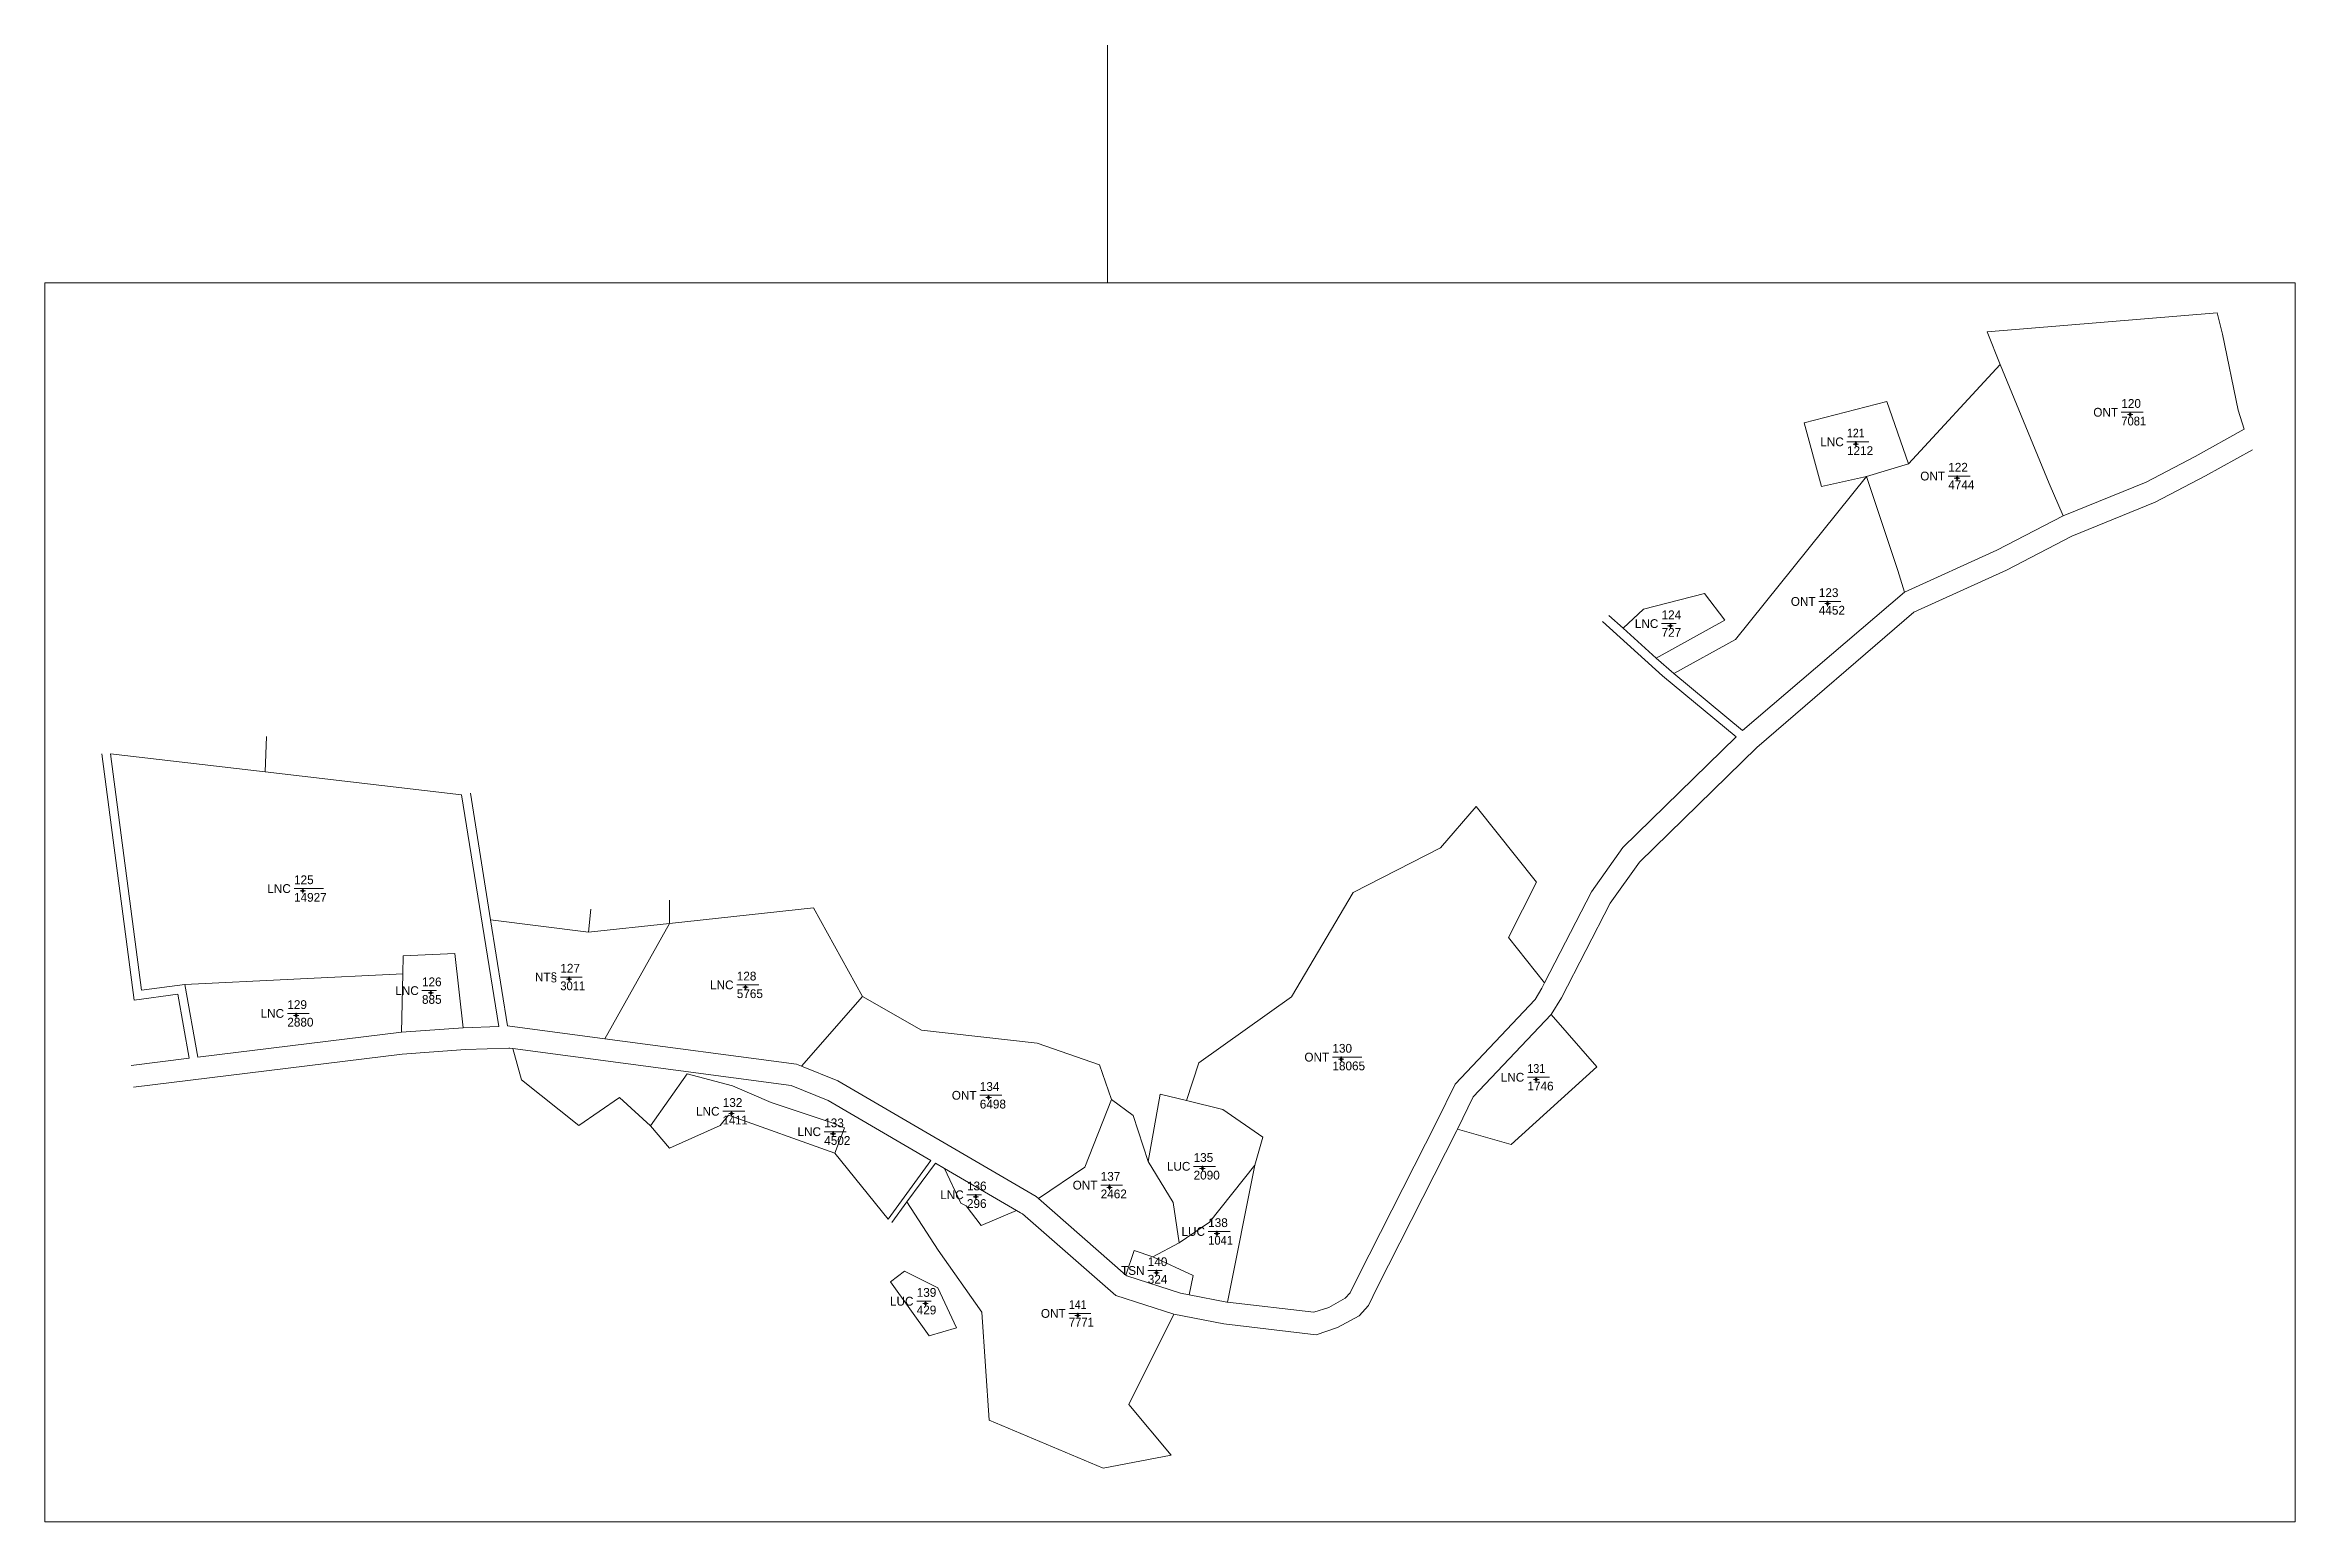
# Model space of a CAD drawing. Header units: metres. Extents: x 8572 to 10772, y 10065 to 10737.
# Drawn here: x 8572 to 9596, y 10065 to 10737 of the extents above; entities that cross this region are included whole.
import ezdxf
from ezdxf.enums import TextEntityAlignment as Align

# ---------------------------------------------------------------- set-up
doc = ezdxf.new("R2010")
doc.units = ezdxf.units.M
doc.header["$LTSCALE"] = 1.6
doc.layers.add('22', color=7, linetype='Continuous', lineweight=13)

msp = doc.modelspace()

# ---------------------------------------------------------------- texts
at = {"layer": '22'}
for s, p in [('120', (9517.42, 10572.19)), ('1212', (9392.52, 10550.73)), ('122', (9438.63, 10543.16)), ('4744', (9438.63, 10535.16)), ('4452', (9379.7, 10478.1)), ('123', (9379.7, 10486.1)), ('727', (9308.1, 10468.01)), ('124', (9308.1, 10476.01)), ('125', (8685.44, 10355.44)), ('14927', (8685.44, 10347.44)), ('127', (8806.69, 10315.18)), ('126', (8743.7, 10308.99)), ('5765', (8887.03, 10303.61)), ('128', (8887.03, 10311.61)), ('129', (8682.39, 10298.64)), ('885', (8743.7, 10300.99)), ('2880', (8682.39, 10290.64)), ('130', (9158.23, 10278.74)), ('134', (8997.68, 10261.36)), ('18065', (9158.23, 10270.74)), ('1746', (9247.04, 10261.58)), ('132', (8880.64, 10254.08)), ('6498', (8997.68, 10253.36)), ('133', (8926.84, 10244.81)), ('4502', (8926.84, 10236.81)), ('137', (9052.72, 10220.48)), ('2090', (9095.03, 10221.04)), ('135', (9095.03, 10229.04)), ('136', (8991.83, 10216.1)), ('2462', (9052.72, 10212.48)), ('296', (8991.83, 10208.1)), ('138', (9101.67, 10199.41)), ('140', (9074.16, 10181.64)), ('324', (9074.16, 10173.64)), ('429', (8968.96, 10159.66)), ('139', (8968.96, 10167.66))]:
    msp.add_text(s, height=4, dxfattribs=at).set_placement(p)
for s, width, p in [('121', 0.9, (9392.52, 10558.73)), ('7081', 0.95, (9517.42, 10564.19)), ('3011', 0.95, (8806.69, 10307.18)), ('131', 0.9, (9247.04, 10269.58)), ('1411', 0.95, (8880.64, 10246.08)), ('1041', 0.95, (9101.67, 10191.41)), ('141', 0.9, (9038.25, 10162.11)), ('7771', 0.95, (9038.25, 10154.11))]:
    msp.add_text(s, height=4, dxfattribs=dict(at, width=width)).set_placement(p)
for s, p in [('ONT', (9515.95, 10568.19)), ('LNC', (9391.05, 10554.73)), ('ONT', (9437.16, 10539.16)), ('ONT', (9378.23, 10482.1)), ('LNC', (9306.63, 10472.01)), ('LNC', (8683.97, 10351.44)), ('LNC', (8742.23, 10304.99)), ('NT§', (8805.22, 10311.18)), ('LNC', (8885.56, 10307.61)), ('LNC', (8680.92, 10294.64)), ('ONT', (9156.76, 10274.74)), ('LNC', (9245.57, 10265.58)), ('ONT', (8996.21, 10257.36)), ('LNC', (8879.17, 10250.08)), ('LNC', (8925.37, 10240.81)), ('LUC', (9093.56, 10225.04)), ('LNC', (8990.36, 10212.1)), ('ONT', (9051.25, 10216.48)), ('LUC', (9100.2, 10195.41)), ('TSN', (9072.69, 10177.64)), ('LUC', (8967.49, 10163.66)), ('ONT', (9036.78, 10158.11))]:
    msp.add_text(s, height=4, dxfattribs=at).set_placement(p, align=Align.RIGHT)

# ---------------------------------------------------------------- hatches: boundary and pattern name
at = {"layer": '22'}
for points in [[(9521.57, 10569.19, 1), (9521.27, 10569.19, 1)], [(9396.67, 10555.73, 1), (9396.37, 10555.73, 1)], [(9442.78, 10540.16, 1), (9442.48, 10540.16, 1)], [(9383.85, 10483.1, 1), (9383.55, 10483.1, 1)], [(9312.25, 10473.01, 1), (9311.95, 10473.01, 1)], [(8689.59, 10352.44, 1), (8689.29, 10352.44, 1)], [(8747.85, 10305.99, 1), (8747.55, 10305.99, 1)], [(8810.84, 10312.18, 1), (8810.54, 10312.18, 1)], [(8891.18, 10308.61, 1), (8890.88, 10308.61, 1)], [(8686.54, 10295.64, 1), (8686.24, 10295.64, 1)], [(9162.38, 10275.74, 1), (9162.08, 10275.74, 1)], [(9251.19, 10266.58, 1), (9250.89, 10266.58, 1)], [(9001.83, 10258.36, 1), (9001.53, 10258.36, 1)], [(8884.79, 10251.08, 1), (8884.49, 10251.08, 1)], [(8930.99, 10241.81, 1), (8930.69, 10241.81, 1)], [(9099.18, 10226.04, 1), (9098.88, 10226.04, 1)], [(9056.87, 10217.48, 1), (9056.57, 10217.48, 1)], [(8995.98, 10213.1, 1), (8995.68, 10213.1, 1)], [(9105.82, 10196.41, 1), (9105.52, 10196.41, 1)], [(9078.31, 10178.64, 1), (9078.01, 10178.64, 1)], [(8973.11, 10164.66, 1), (8972.81, 10164.66, 1)], [(9042.4, 10159.11, 1), (9042.1, 10159.11, 1)]]:
    msp.add_hatch(color=256, dxfattribs=at).paths.add_polyline_path(points)

# ---------------------------------------------------------------- linework, layer by layer
for p, q in [((9055.82, 10629.09), (9055.82, 10737.31)), ((9517.42, 10570.19), (9527.42, 10570.19)), ((9520.79, 10569.19), (9520.17, 10569.19)), ((9521.42, 10570.44), (9521.42, 10569.82)), ((9521.42, 10568.56), (9521.42, 10567.94)), ((9522.67, 10569.19), (9522.05, 10569.19)), ((9392.52, 10556.73), (9402.52, 10556.73)), ((9395.89, 10555.73), (9395.27, 10555.73)), ((9396.52, 10556.98), (9396.52, 10556.36)), ((9396.52, 10555.1), (9396.52, 10554.48)), ((9397.77, 10555.73), (9397.15, 10555.73)), ((9438.63, 10541.16), (9448.63, 10541.16)), ((9442.01, 10540.16), (9441.38, 10540.16)), ((9442.63, 10541.41), (9442.63, 10540.78)), ((9442.63, 10539.54), (9442.63, 10538.91)), ((9443.88, 10540.16), (9443.25, 10540.16)), ((9379.7, 10484.1), (9389.7, 10484.1)), ((9383.07, 10483.1), (9382.45, 10483.1)), ((9383.7, 10484.35), (9383.7, 10483.72)), ((9383.7, 10482.48), (9383.7, 10481.85)), ((9384.95, 10483.1), (9384.33, 10483.1)), ((9418.68, 10488.37), (9418.69, 10488.38)), ((9290.67, 10471.87), (9284.13, 10477.73)), ((9308.1, 10474.01), (9314.7, 10474.01)), ((9311.47, 10473.01), (9310.85, 10473.01)), ((9312.1, 10474.26), (9312.1, 10473.64)), ((9312.1, 10472.38), (9312.1, 10471.76)), ((9313.35, 10473.01), (9312.73, 10473.01)), ((9313.62, 10451.31), (9305.65, 10458.33)), ((8672.32, 10406.57), (8672.86, 10422.63)), ((8765.71, 10396.81), (8774.94, 10339.25)), ((8685.44, 10353.44), (8698.84, 10353.44)), ((8688.81, 10352.44), (8688.19, 10352.44)), ((8689.44, 10353.69), (8689.44, 10353.06)), ((8689.44, 10351.82), (8689.44, 10351.19)), ((8690.69, 10352.44), (8690.06, 10352.44)), ((8856.37, 10337.55), (8856.46, 10348.09)), ((8819.58, 10333.59), (8820.54, 10344.09)), ((8826.89, 10285.12), (8856.37, 10337.55)), ((8734.93, 10314.58), (8635.79, 10309.85)), ((8734.93, 10314.58), (8734.36, 10288.15)), ((8743.7, 10306.99), (8750.3, 10306.99)), ((8747.07, 10305.99), (8746.45, 10305.99)), ((8747.7, 10307.24), (8747.7, 10306.62)), ((8748.95, 10305.99), (8748.33, 10305.99)), ((8806.69, 10313.18), (8816.69, 10313.18)), ((8810.06, 10312.18), (8809.44, 10312.18)), ((8810.69, 10313.43), (8810.69, 10312.8)), ((8810.69, 10311.56), (8810.69, 10310.93)), ((8811.94, 10312.18), (8811.31, 10312.18)), ((8887.03, 10309.61), (8897.03, 10309.61)), ((8890.4, 10308.61), (8889.78, 10308.61)), ((8891.03, 10309.86), (8891.03, 10309.24)), ((8891.03, 10307.98), (8891.03, 10307.36)), ((8892.28, 10308.61), (8891.65, 10308.61)), ((8682.39, 10296.64), (8692.39, 10296.64)), ((8686.39, 10296.89), (8686.39, 10296.26)), ((8747.7, 10305.36), (8747.7, 10304.74)), ((8944.31, 10304.37), (8916.48, 10272.61)), ((8685.77, 10295.64), (8685.14, 10295.64)), ((8686.39, 10295.02), (8686.39, 10294.39)), ((8687.64, 10295.64), (8687.01, 10295.64)), ((8734.36, 10288.15), (8762.44, 10290.11)), ((9158.23, 10276.74), (9171.63, 10276.74)), ((9161.61, 10275.74), (9160.98, 10275.74)), ((9162.23, 10276.99), (9162.23, 10276.36)), ((9163.48, 10275.74), (9162.85, 10275.74)), ((9162.23, 10275.12), (9162.23, 10274.49)), ((9247.04, 10267.58), (9257.04, 10267.58)), ((9250.41, 10266.58), (9249.79, 10266.58)), ((9251.04, 10267.83), (9251.04, 10267.2)), ((9251.04, 10265.96), (9251.04, 10265.33)), ((9252.29, 10266.58), (9251.67, 10266.58)), ((8997.68, 10259.36), (9007.68, 10259.36)), ((9001.06, 10258.36), (9000.43, 10258.36)), ((9001.68, 10259.61), (9001.68, 10258.98)), ((9001.68, 10257.74), (9001.68, 10257.11)), ((9002.93, 10258.36), (9002.31, 10258.36)), ((8880.64, 10252.08), (8890.64, 10252.08)), ((8884.01, 10251.08), (8883.39, 10251.08)), ((8884.64, 10252.33), (8884.64, 10251.7)), ((8884.64, 10250.46), (8884.64, 10249.83)), ((8885.89, 10251.08), (8885.27, 10251.08)), ((8926.84, 10242.81), (8936.84, 10242.81)), ((8930.22, 10241.81), (8929.59, 10241.81)), ((8930.84, 10243.06), (8930.84, 10242.44)), ((8930.84, 10241.18), (8930.84, 10240.56)), ((8932.09, 10241.81), (8931.47, 10241.81)), ((9214.9, 10243.4), (9215.14, 10243.89)), ((9014.4, 10207), (8981.54, 10226.12)), ((9095.03, 10227.04), (9105.03, 10227.04)), ((9098.4, 10226.04), (9097.78, 10226.04)), ((9099.03, 10227.29), (9099.03, 10226.67)), ((9099.03, 10225.42), (9099.03, 10224.79)), ((9100.28, 10226.04), (9099.65, 10226.04)), ((9122.97, 10227.58), (9110.52, 10165.25)), ((8991.83, 10214.1), (8998.43, 10214.1)), ((8995.83, 10214.35), (8995.83, 10213.72)), ((9052.72, 10218.48), (9062.72, 10218.48)), ((9056.09, 10217.48), (9055.47, 10217.48)), ((9056.72, 10218.73), (9056.72, 10218.1)), ((9056.72, 10216.86), (9056.72, 10216.23)), ((9057.97, 10217.48), (9057.35, 10217.48)), ((8964.46, 10210.83), (8957.6, 10201.44)), ((8995.21, 10213.1), (8994.58, 10213.1)), ((8995.83, 10212.48), (8995.83, 10211.85)), ((8997.08, 10213.1), (8996.45, 10213.1)), ((9064.1, 10177.58), (9024.39, 10212.36)), ((9101.67, 10197.41), (9111.67, 10197.41)), ((9105.05, 10196.41), (9104.42, 10196.41)), ((9105.67, 10197.66), (9105.67, 10197.04)), ((9105.67, 10195.78), (9105.67, 10195.16)), ((9106.92, 10196.41), (9106.29, 10196.41)), ((9074.16, 10179.64), (9080.76, 10179.64)), ((9077.53, 10178.64), (9076.91, 10178.64)), ((9078.16, 10179.89), (9078.16, 10179.26)), ((9078.16, 10178.02), (9078.16, 10177.39)), ((9079.41, 10178.64), (9078.79, 10178.64)), ((8968.96, 10165.66), (8975.56, 10165.66)), ((8972.33, 10164.66), (8971.71, 10164.66)), ((8972.96, 10165.91), (8972.96, 10165.28)), ((8972.96, 10164.04), (8972.96, 10163.41)), ((8974.21, 10164.66), (8973.59, 10164.66)), ((9038.25, 10160.11), (9048.25, 10160.11)), ((9041.63, 10159.11), (9041, 10159.11)), ((9042.25, 10160.36), (9042.25, 10159.74)), ((9042.25, 10158.48), (9042.25, 10157.86)), ((9043.5, 10159.11), (9042.87, 10159.11))]:
    msp.add_line(p, q, dxfattribs=at)
for points in [[(8572.05, 10629.09), (9596.5, 10629.09), (9596.5, 10065.2), (8572.05, 10065.2)], [(9521.42, 10569.82), (9520.79, 10569.19), (9521.42, 10568.56), (9522.05, 10569.19)], [(9396.52, 10556.36), (9395.89, 10555.73), (9396.52, 10555.1), (9397.15, 10555.73)], [(9442.63, 10540.78), (9442.01, 10540.16), (9442.63, 10539.54), (9443.25, 10540.16)], [(9305.65, 10458.33), (9336.95, 10475.55), (9327.59, 10487.69), (9299.93, 10480.61), (9290.67, 10471.87)], [(9383.7, 10483.72), (9383.07, 10483.1), (9383.7, 10482.48), (9384.33, 10483.1)], [(9312.1, 10473.64), (9311.47, 10473.01), (9312.1, 10472.38), (9312.73, 10473.01)], [(8689.44, 10353.06), (8688.81, 10352.44), (8689.44, 10351.82), (8690.06, 10352.44)], [(8747.7, 10306.62), (8747.07, 10305.99), (8747.7, 10305.36), (8748.33, 10305.99)], [(8810.69, 10312.8), (8810.06, 10312.18), (8810.69, 10311.56), (8811.31, 10312.18)], [(8891.03, 10309.24), (8890.4, 10308.61), (8891.03, 10307.98), (8891.65, 10308.61)], [(8686.39, 10296.26), (8685.77, 10295.64), (8686.39, 10295.02), (8687.01, 10295.64)], [(9162.23, 10276.36), (9161.61, 10275.74), (9162.23, 10275.12), (9162.85, 10275.74)], [(9251.04, 10267.2), (9250.41, 10266.58), (9251.04, 10265.96), (9251.67, 10266.58)], [(9001.68, 10258.98), (9001.06, 10258.36), (9001.68, 10257.74), (9002.31, 10258.36)], [(8884.64, 10251.7), (8884.01, 10251.08), (8884.64, 10250.46), (8885.27, 10251.08)], [(8930.84, 10242.44), (8930.22, 10241.81), (8930.84, 10241.18), (8931.47, 10241.81)], [(9099.03, 10226.67), (9098.4, 10226.04), (9099.03, 10225.42), (9099.65, 10226.04)], [(9056.72, 10218.1), (9056.09, 10217.48), (9056.72, 10216.86), (9057.35, 10217.48)], [(8995.83, 10213.72), (8995.21, 10213.1), (8995.83, 10212.48), (8996.45, 10213.1)], [(9105.67, 10197.04), (9105.05, 10196.41), (9105.67, 10195.78), (9106.29, 10196.41)], [(8987.01, 10153.57), (8974.55, 10149.92), (8957.07, 10174.55), (8963.46, 10179.4), (8978.55, 10171.69)], [(9078.16, 10179.26), (9077.53, 10178.64), (9078.16, 10178.02), (9078.79, 10178.64)], [(8972.96, 10165.28), (8972.33, 10164.66), (8972.96, 10164.04), (8973.59, 10164.66)], [(9042.25, 10159.74), (9041.63, 10159.11), (9042.25, 10158.48), (9042.87, 10159.11)]]:
    msp.add_lwpolyline(points, close=True, dxfattribs=at)
for points in [[(9490.9, 10523.01), (9528.74, 10538.36), (9551.08, 10550.12), (9573.29, 10562.43), (9570.61, 10571.08), (9563.48, 10605.66), (9561.12, 10615.38), (9456.37, 10606.81), (9462.28, 10591.95)], [(9401.41, 10540.91), (9420.57, 10546.69), (9462.28, 10591.95)], [(9490.9, 10523.01), (9484.57, 10537.85), (9462.28, 10591.95)], [(9401.41, 10540.91), (9380.89, 10536.45), (9373.01, 10565.42), (9410.63, 10575.02), (9420.57, 10546.69)], [(9577.21, 10553.16), (9555.72, 10541.29), (9532.83, 10529.22), (9494.87, 10513.83), (9465.2, 10498.41), (9422.91, 10479.29), (9351.48, 10417.68), (9298.11, 10365.53), (9284.71, 10346.73), (9262.58, 10303.69), (9257.9, 10296.18)], [(9313.62, 10451.31), (9341.76, 10466.82), (9401.41, 10540.91)], [(9401.41, 10540.91), (9415.59, 10498.22), (9418.68, 10488.37)], [(9490.9, 10523.01), (9460.72, 10507.37), (9418.69, 10488.38)], [(9313.62, 10451.31), (9345.01, 10425.3), (9418.68, 10488.37)], [(9254.84, 10310.51), (9276.17, 10351.96), (9290.48, 10372.1), (9342.09, 10422.51), (9308.58, 10450.29), (9281.16, 10475.05)], [(8611.21, 10272.96), (8637.62, 10276.22), (8632.53, 10305.35), (8612.61, 10302.72), (8597.89, 10414.76)], [(8672.32, 10406.57), (8601.91, 10414.78), (8616.06, 10307.23), (8635.79, 10309.85)], [(8672.32, 10406.57), (8761.76, 10396.16), (8778.68, 10290.69), (8762.44, 10290.11)], [(9091.72, 10256.95), (9097.4, 10274.09), (9139.65, 10304.1), (9167.73, 10351.65), (9207.5, 10371.98), (9223.63, 10390.84), (9251.11, 10356.37), (9238.33, 10331.17), (9254.84, 10310.51)], [(8774.94, 10339.25), (8819.58, 10333.59), (8856.37, 10337.55)], [(8774.94, 10339.25), (8782.68, 10291), (8826.89, 10285.12)], [(8856.37, 10337.55), (8922.03, 10344.61), (8944.31, 10304.37)], [(8762.44, 10290.11), (8758.67, 10323.84), (8735.15, 10322.83), (8734.93, 10314.58)], [(8635.79, 10309.85), (8641.57, 10276.7), (8734.36, 10288.15)], [(9254.84, 10310.51), (9253.61, 10308.12), (9250.61, 10303.03), (9214.07, 10264.49), (9205.77, 10247.47), (9169.76, 10176.59), (9166.3, 10169.43), (9164.07, 10166.99), (9156.59, 10162.83), (9149.78, 10160.65), (9110.52, 10165.25)], [(9057.67, 10257.38), (9052.13, 10273.27), (9023.77, 10283.02), (8971.15, 10289), (8944.31, 10304.37)], [(9257.9, 10296.18), (9278.58, 10272.33), (9239.67, 10236.99), (9215.14, 10243.89)], [(9215.14, 10243.89), (9222.37, 10258.71), (9257.9, 10296.18)], [(8785, 10280.62), (8783.72, 10280.79), (8783.31, 10280.83), (8763.55, 10280.15), (8734.71, 10278.15), (8612.42, 10263.02)], [(8847.74, 10245.44), (8833.69, 10258.41), (8815.05, 10245.69), (8788.97, 10266.36), (8785, 10280.62)], [(8931.74, 10233.03), (8955.98, 10203), (8975.43, 10229.69), (8928.59, 10256.95), (8911.72, 10263.75), (8785, 10280.62)], [(8826.89, 10285.12), (8914.26, 10273.5), (8916.48, 10272.61)], [(8931.74, 10233.03), (8936.01, 10244.55), (8929.98, 10246.93), (8902.75, 10256.04), (8885.13, 10263.66), (8864.5, 10269.14), (8847.74, 10245.44)], [(9024.39, 10212.36), (9023.29, 10213.32), (8933, 10265.97), (8916.48, 10272.61)], [(9057.67, 10257.38), (9045.45, 10226.72), (9024.39, 10212.36)], [(9074.35, 10229.27), (9067.51, 10250.2), (9057.67, 10257.38)], [(9091.72, 10256.95), (9079.75, 10259.84), (9074.35, 10229.27)], [(9122.97, 10227.58), (9126.48, 10240.3), (9108.38, 10252.91), (9091.72, 10256.95)], [(8847.74, 10245.44), (8856.34, 10235.32), (8879.41, 10245.63), (8883.32, 10250.27), (8931.74, 10233.03)], [(9214.9, 10243.4), (9178.63, 10171.93), (9174.68, 10163.76), (9170.36, 10159.03), (9160.59, 10153.63), (9150.78, 10150.43), (9108.73, 10155.39), (9086.08, 10159.82)], [(8981.54, 10226.12), (8977.46, 10228.49), (8964.46, 10210.83)], [(8981.54, 10226.12), (8989.1, 10210.29), (8991.47, 10209), (8998.25, 10200.08), (9014.4, 10207)], [(9074.35, 10229.27), (9085.75, 10210.6), (9088.41, 10192.26)], [(9088.41, 10192.26), (9102.29, 10201.56), (9122.97, 10227.58)], [(9086.08, 10159.82), (9065.51, 10118.6), (9084.87, 10095.54), (9053.89, 10089.75), (9001.93, 10111.56), (8998.67, 10160.71), (8978.75, 10188.87), (8964.46, 10210.83)], [(9014.4, 10207), (9016.26, 10205.92), (9017.16, 10205.36), (9059.54, 10168.26), (9086.08, 10159.82)], [(9064.1, 10177.58), (9068, 10188.68), (9076.53, 10185.8)], [(9093.02, 10168.61), (9094.77, 10177.29), (9076.53, 10185.8), (9088.41, 10192.26)], [(9064.1, 10177.58), (9064.55, 10177.19), (9089.09, 10169.37), (9093.02, 10168.61)], [(9110.52, 10165.25), (9110.17, 10165.29), (9093.02, 10168.61)]]:
    msp.add_lwpolyline(points, dxfattribs=at)
for centre in [(9521.42, 10569.19), (9396.52, 10555.73), (9442.63, 10540.16), (9383.7, 10483.1), (9312.1, 10473.01), (8689.44, 10352.44), (8747.7, 10305.99), (8810.69, 10312.18), (8891.03, 10308.61), (8686.39, 10295.64), (9162.23, 10275.74), (9251.04, 10266.58), (9001.68, 10258.36), (8884.64, 10251.08), (8930.84, 10241.81), (9099.03, 10226.04), (9056.72, 10217.48), (8995.83, 10213.1), (9105.67, 10196.41), (9078.16, 10178.64), (8972.96, 10164.66), (9042.25, 10159.11)]:
    msp.add_circle(centre, 0.15, dxfattribs=at)

msp.set_redraw_order([(e.dxf.handle, doc.entitydb.next_handle()) for e in msp.query("TEXT MTEXT ATTDEF DIMENSION ARC_DIMENSION")])  # texts and dimensions are drawn at this point

doc.saveas('drawing.dxf')
